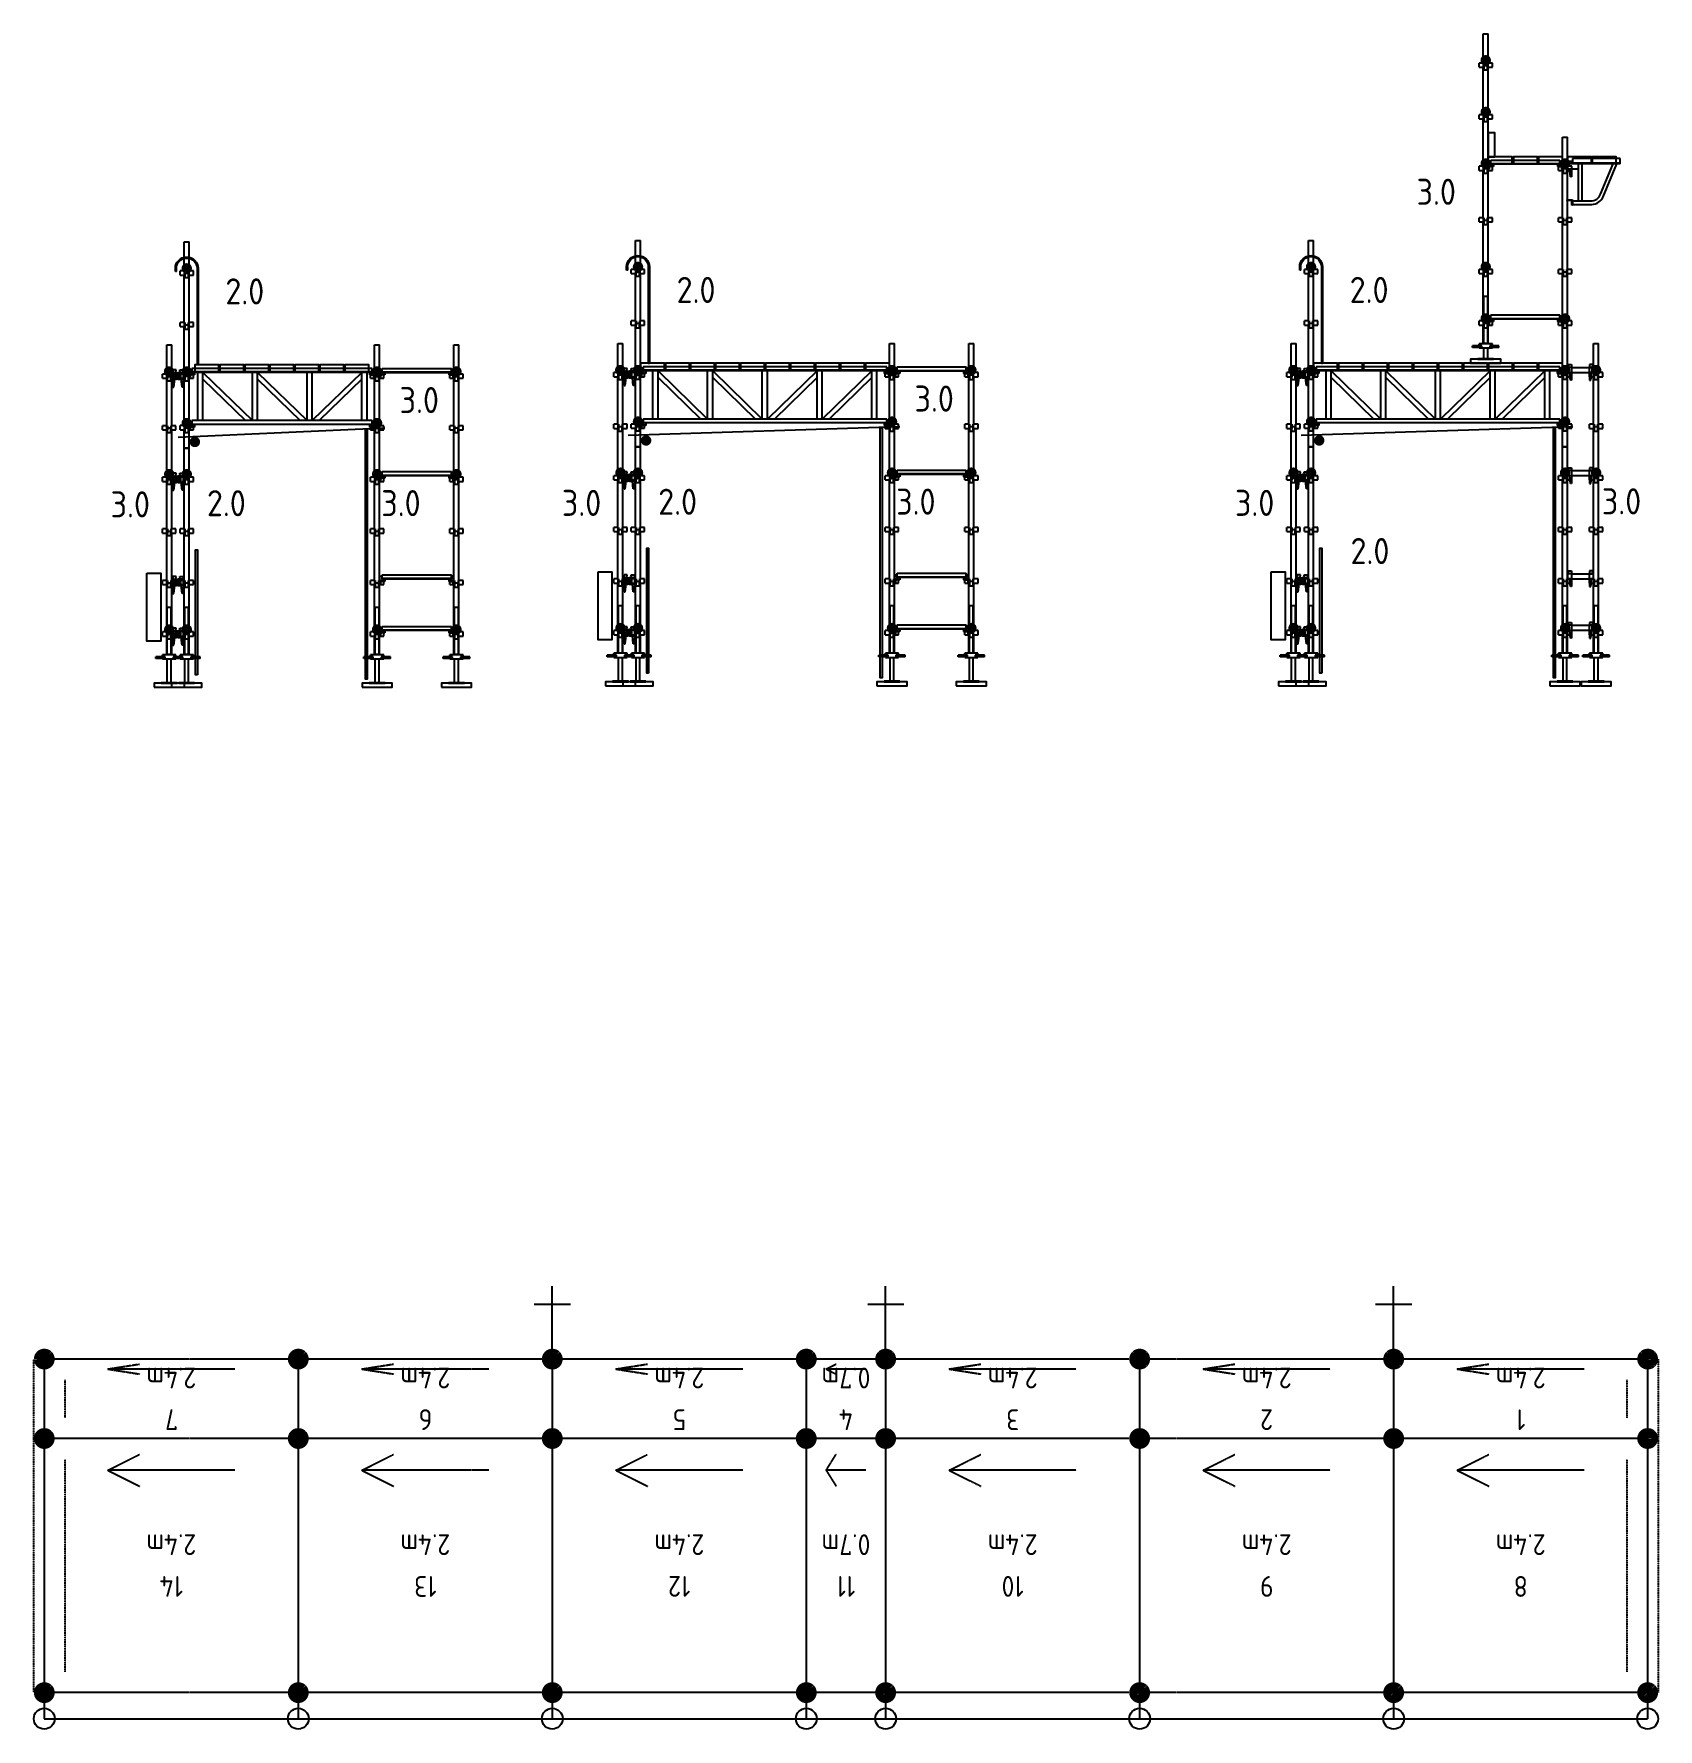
# Model space of a CAD drawing. Header units: millimetres. Extents: x 43414 to 59010, y -4243 to 12027.
import ezdxf
from ezdxf.enums import TextEntityAlignment as Align

# ---------------------------------------------------------------- set-up
doc = ezdxf.new("R2010")
doc.units = ezdxf.units.MM
doc.linetypes.add('KwikScaf_DASHED', pattern=[3.75, 2.5, -1.25])
doc.linetypes.add('KwikScaf_Line', pattern=[1, 1, 0])
doc.layers.get('0').update_dxf_attribs({"linetype": 'CONTINUOUS'})
for name, color, linetype in [('KwikScaf Matrix', 7, 'CONTINUOUS'), ('KwikScaf Schematic', 7, 'CONTINUOUS'), ('KwikScaf Sections', 7, 'CONTINUOUS')]:
    doc.layers.add(name, color=color, linetype=linetype)
doc.styles.add('KwikScaf ISO', font='isocp.shx')

msp = doc.modelspace()

# ---------------------------------------------------------------- texts
at = {"layer": 'KwikScaf Schematic', "style": 'KwikScaf ISO'}
for s, p in [('2.4m', (44734, -873)), ('2.4m', (47173, -873)), ('2.4m', (49612, -873)), ('0.7m', (51212, -873)), ('2.4m', (52813, -873)), ('2.4m', (55252, -873)), ('2.4m', (57691, -873)), ('7', (44734, -1273)), ('6', (47173, -1273)), ('5', (49612, -1273)), ('4', (51212, -1273)), ('3', (52813, -1273)), ('2', (55252, -1273)), ('1', (57691, -1273)), ('2.4m', (44734, -2473)), ('2.4m', (47173, -2473)), ('2.4m', (49612, -2473)), ('0.7m', (51212, -2473)), ('2.4m', (52813, -2473)), ('2.4m', (55252, -2473)), ('2.4m', (57691, -2473)), ('14', (44734, -2873)), ('13', (47173, -2873)), ('12', (49612, -2873)), ('11', (51212, -2873)), ('10', (52813, -2873)), ('9', (55252, -2873)), ('8', (57691, -2873))]:
    msp.add_text(s, height=200, rotation=180, dxfattribs=at).set_placement(p, align=Align.MIDDLE_CENTER)

# ---------------------------------------------------------------- blocks, each defined once
blk = doc.blocks.new('2D Jack Adjustable Screw')
at = {"color": 0, "extrusion": (1, -1.83691e-16, 2.30446e-16)}
for p, q in [((-265.5, 100), (-273.5, 100)), ((-273.5, 100), (-273.5, -52)), ((-265.5, 100), (-265.5, -52)), ((-265.5, 42.5), (-40, 42.5)), ((-265.5, 5.5), (-40, 5.5)), ((-40, 87.75), (-35, 87.75)), ((-40, 87.75), (-40, 24)), ((-40, 24), (-40, -39.75)), ((-35, 151.5), (-20, 151.5)), ((-35, 62.25), (-35, 151.5)), ((-35, 62.25), (-20, 62.25)), ((-20, 62.25), (-20, 151.5)), ((-20, 87.75), (0, 87.75)), ((0, 24), (0, 87.75)), ((0, 42.5), (454.5, 42.5)), ((0, -39.75), (0, 24)), ((0, 5.5), (454.5, 5.5)), ((454.5, 24), (454.5, 42.5)), ((454.5, 5.5), (454.5, 24)), ((-265.5, -52), (-273.5, -52)), ((-40, -39.75), (-35, -39.75)), ((-20, -14.25), (-35, -14.25)), ((-35, -103.5), (-35, -14.25)), ((-35, -103.5), (-20, -103.5)), ((-20, -103.5), (-20, -14.25)), ((-20, -39.75), (0, -39.75))]:
    blk.add_line(p, q, dxfattribs=at)
blk = doc.blocks.new('2D Standard 3 Metre')
at = {"layer": 'KwikScaf Matrix', "color": 0, "extrusion": (0, 1, 0)}
for p, q in [((-185, -24), (-185, 24)), ((-185, 24), (-8, 24)), ((-33, 16), (7, 16)), ((-33, 16), (-33, 6)), ((-33, 6), (-33, -6)), ((-8, 64), (-8, 60)), ((-8, 64), (32, 64)), ((-8, 60), (-8, 22)), ((-8, 22), (32, 22)), ((-8, 22), (-8, 18)), ((32, 18), (-8, 18)), ((7, 6), (7, 16)), ((7, -6), (7, 6)), ((32, 60), (32, 64)), ((32, 22), (32, 60)), ((32, 24), (487, 24)), ((32, 18), (32, 22)), ((462, 16), (462, 6)), ((462, 16), (502, 16)), ((462, 6), (462, -6)), ((487, 64), (487, 60)), ((487, 64), (527, 64)), ((487, 60), (487, 22)), ((487, 22), (527, 22)), ((487, 22), (487, 18)), ((527, 18), (487, 18)), ((502, 6), (502, 16)), ((502, -6), (502, 6)), ((527, 60), (527, 64)), ((527, 22), (527, 60)), ((527, 24), (982, 24)), ((527, 18), (527, 22)), ((957, 16), (997, 16)), ((957, 16), (957, 6)), ((957, 6), (957, -6)), ((982, 64), (982, 60)), ((982, 64), (1022, 64)), ((982, 60), (982, 22)), ((982, 22), (1022, 22)), ((982, 22), (982, 18)), ((1022, 18), (982, 18)), ((997, 6), (997, 16)), ((997, -6), (997, 6)), ((1022, 60), (1022, 64)), ((1022, 22), (1022, 60)), ((1022, 24), (1477, 24)), ((1022, 18), (1022, 22)), ((1452, 16), (1492, 16)), ((1452, 16), (1452, 6)), ((1452, 6), (1452, -6)), ((1477, 64), (1477, 60)), ((1477, 64), (1517, 64)), ((1477, 60), (1477, 22)), ((1477, 22), (1517, 22)), ((1477, 22), (1477, 18)), ((1517, 18), (1477, 18)), ((1492, 6), (1492, 16)), ((1492, -6), (1492, 6)), ((1517, 60), (1517, 64)), ((1517, 22), (1517, 60)), ((1517, 24), (1972, 24)), ((1517, 18), (1517, 22)), ((1947, 16), (1987, 16)), ((1947, 16), (1947, 6)), ((1947, 6), (1947, -6)), ((1972, 64), (1972, 60)), ((1972, 64), (2012, 64)), ((1972, 60), (1972, 22)), ((1972, 22), (2012, 22)), ((1972, 22), (1972, 18)), ((2012, 18), (1972, 18)), ((1987, 6), (1987, 16)), ((1987, -6), (1987, 6)), ((2012, 60), (2012, 64)), ((2012, 22), (2012, 60)), ((2012, 24), (2467, 24)), ((2012, 18), (2012, 22)), ((2442, 16), (2442, 6)), ((2442, 16), (2482, 16)), ((2442, 6), (2442, -6)), ((2467, 64), (2467, 60)), ((2467, 64), (2507, 64)), ((2467, 60), (2467, 22)), ((2467, 22), (2507, 22)), ((2467, 22), (2467, 18)), ((2507, 18), (2467, 18)), ((2482, 6), (2482, 16)), ((2482, -6), (2482, 6)), ((2507, 60), (2507, 64)), ((2507, 22), (2507, 60)), ((2507, 24), (2787, 24)), ((2507, 18), (2507, 22)), ((2787, 24), (2787, -24)), ((-185, -24), (-8, -24)), ((-33, -6), (-33, -16)), ((-33, -16), (7, -16)), ((-8, -18), (32, -18)), ((-8, -18), (-8, -22)), ((-8, -22), (-8, -60)), ((-8, -22), (32, -22)), ((-8, -60), (-8, -64)), ((-8, -64), (32, -64)), ((7, -16), (7, -6)), ((32, -22), (32, -18)), ((32, -60), (32, -22)), ((32, -24), (487, -24)), ((32, -64), (32, -60)), ((462, -6), (462, -16)), ((462, -16), (502, -16)), ((487, -18), (527, -18)), ((487, -18), (487, -22)), ((487, -22), (487, -60)), ((487, -22), (527, -22)), ((487, -60), (487, -64)), ((487, -64), (527, -64)), ((502, -16), (502, -6)), ((527, -22), (527, -18)), ((527, -60), (527, -22)), ((527, -24), (982, -24)), ((527, -64), (527, -60)), ((957, -6), (957, -16)), ((957, -16), (997, -16)), ((982, -18), (1022, -18)), ((982, -18), (982, -22)), ((982, -22), (982, -60)), ((982, -22), (1022, -22)), ((982, -60), (982, -64)), ((982, -64), (1022, -64)), ((997, -16), (997, -6)), ((1022, -22), (1022, -18)), ((1022, -60), (1022, -22)), ((1022, -24), (1477, -24)), ((1022, -64), (1022, -60)), ((1452, -6), (1452, -16)), ((1452, -16), (1492, -16)), ((1477, -18), (1517, -18)), ((1477, -18), (1477, -22)), ((1477, -22), (1477, -60)), ((1477, -22), (1517, -22)), ((1477, -60), (1477, -64)), ((1477, -64), (1517, -64)), ((1492, -16), (1492, -6)), ((1517, -22), (1517, -18)), ((1517, -60), (1517, -22)), ((1517, -24), (1972, -24)), ((1517, -64), (1517, -60)), ((1947, -6), (1947, -16)), ((1947, -16), (1987, -16)), ((1972, -18), (2012, -18)), ((1972, -18), (1972, -22)), ((1972, -22), (1972, -60)), ((1972, -22), (2012, -22)), ((1972, -60), (1972, -64)), ((1972, -64), (2012, -64)), ((1987, -16), (1987, -6)), ((2012, -22), (2012, -18)), ((2012, -60), (2012, -22)), ((2012, -24), (2467, -24)), ((2012, -64), (2012, -60)), ((2442, -6), (2442, -16)), ((2442, -16), (2482, -16)), ((2467, -18), (2507, -18)), ((2467, -18), (2467, -22)), ((2467, -22), (2467, -60)), ((2467, -22), (2507, -22)), ((2467, -60), (2467, -64)), ((2467, -64), (2507, -64)), ((2482, -16), (2482, -6)), ((2507, -22), (2507, -18)), ((2507, -60), (2507, -22)), ((2507, -24), (2787, -24)), ((2507, -64), (2507, -60))]:
    blk.add_line(p, q, dxfattribs=at)
blk = doc.blocks.new('2D Standard 2 Metre')
at = {"layer": 'KwikScaf Matrix', "color": 0, "extrusion": (0, 1, 0)}
for p, q in [((-185, -24), (-185, 24)), ((-185, 24), (-8, 24)), ((-33, 16), (7, 16)), ((-33, 16), (-33, 6)), ((-33, 6), (-33, -6)), ((-8, 64), (-8, 60)), ((-8, 64), (32, 64)), ((-8, 60), (-8, 22)), ((-8, 22), (32, 22)), ((-8, 22), (-8, 18)), ((32, 18), (-8, 18)), ((7, 6), (7, 16)), ((7, -6), (7, 6)), ((32, 60), (32, 64)), ((32, 22), (32, 60)), ((32, 24), (487, 24)), ((32, 18), (32, 22)), ((462, 16), (502, 16)), ((462, 16), (462, 6)), ((462, 6), (462, -6)), ((487, 64), (487, 60)), ((487, 64), (527, 64)), ((487, 60), (487, 22)), ((487, 22), (527, 22)), ((487, 22), (487, 18)), ((527, 18), (487, 18)), ((502, 6), (502, 16)), ((502, -6), (502, 6)), ((527, 60), (527, 64)), ((527, 22), (527, 60)), ((527, 24), (982, 24)), ((527, 18), (527, 22)), ((957, 16), (997, 16)), ((957, 16), (957, 6)), ((957, 6), (957, -6)), ((982, 64), (982, 60)), ((982, 64), (1022, 64)), ((982, 60), (982, 22)), ((982, 22), (1022, 22)), ((982, 22), (982, 18)), ((1022, 18), (982, 18)), ((997, 6), (997, 16)), ((997, -6), (997, 6)), ((1022, 60), (1022, 64)), ((1022, 22), (1022, 60)), ((1022, 24), (1477, 24)), ((1022, 18), (1022, 22)), ((1452, 16), (1492, 16)), ((1452, 16), (1452, 6)), ((1452, 6), (1452, -6)), ((1477, 64), (1517, 64)), ((1477, 64), (1477, 60)), ((1477, 60), (1477, 22)), ((1477, 22), (1517, 22)), ((1477, 22), (1477, 18)), ((1517, 18), (1477, 18)), ((1492, 6), (1492, 16)), ((1492, -6), (1492, 6)), ((1517, 60), (1517, 64)), ((1517, 22), (1517, 60)), ((1517, 24), (1796, 24)), ((1517, 18), (1517, 22)), ((1796, 24), (1796, -24)), ((-185, -24), (-8, -24)), ((-33, -6), (-33, -16)), ((-33, -16), (7, -16)), ((-8, -18), (32, -18)), ((-8, -18), (-8, -22)), ((-8, -22), (-8, -60)), ((-8, -22), (32, -22)), ((-8, -60), (-8, -64)), ((-8, -64), (32, -64)), ((7, -16), (7, -6)), ((32, -22), (32, -18)), ((32, -60), (32, -22)), ((32, -24), (487, -24)), ((32, -64), (32, -60)), ((462, -6), (462, -16)), ((462, -16), (502, -16)), ((487, -18), (527, -18)), ((487, -18), (487, -22)), ((487, -22), (487, -60)), ((487, -22), (527, -22)), ((487, -60), (487, -64)), ((487, -64), (527, -64)), ((502, -16), (502, -6)), ((527, -22), (527, -18)), ((527, -60), (527, -22)), ((527, -24), (982, -24)), ((527, -64), (527, -60)), ((957, -6), (957, -16)), ((957, -16), (997, -16)), ((982, -18), (1022, -18)), ((982, -18), (982, -22)), ((982, -22), (982, -60)), ((982, -22), (1022, -22)), ((982, -60), (982, -64)), ((982, -64), (1022, -64)), ((997, -16), (997, -6)), ((1022, -22), (1022, -18)), ((1022, -60), (1022, -22)), ((1022, -24), (1477, -24)), ((1022, -64), (1022, -60)), ((1452, -6), (1452, -16)), ((1452, -16), (1492, -16)), ((1477, -18), (1517, -18)), ((1477, -18), (1477, -22)), ((1477, -22), (1517, -22)), ((1477, -22), (1477, -60)), ((1477, -60), (1477, -64)), ((1477, -64), (1517, -64)), ((1492, -16), (1492, -6)), ((1517, -22), (1517, -18)), ((1517, -60), (1517, -22)), ((1517, -24), (1796, -24)), ((1517, -64), (1517, -60))]:
    blk.add_line(p, q, dxfattribs=at)
blk = doc.blocks.new('2.4m Ledger Transom')
at = {"color": 3, "extrusion": (0, 1, -1.83691e-16)}
for p, q in [((0, -75), (0, 0)), ((0, 0), (20, 0)), ((20, 0), (17, -25)), ((2365, 13), (25, 13)), ((25, 13), (25, -20)), ((2365, -20), (2365, 13)), ((2370, 0), (2373, -25)), ((2390, 0), (2370, 0)), ((2390, -75), (2390, 0)), ((10, -75), (0, -75)), ((13, -50), (10, -75)), ((50, -50), (13, -50)), ((17, -25), (25, -25)), ((2365, -20), (25, -20)), ((25, -20), (25, -25)), ((2365, -25), (25, -25)), ((50, -25), (50, -50)), ((2340, -25), (2340, -50)), ((2340, -50), (2377, -50)), ((2365, -25), (2365, -20)), ((2373, -25), (2365, -25)), ((2377, -50), (2380, -75)), ((2380, -75), (2390, -75)), ((2365, -487), (25, -487)), ((25, -487), (25, -520)), ((2365, -520), (2365, -487)), ((0, -575), (0, -500)), ((0, -500), (20, -500)), ((10, -575), (0, -575)), ((13, -550), (10, -575)), ((50, -550), (13, -550)), ((20, -500), (17, -525)), ((17, -525), (25, -525)), ((25, -520), (25, -525)), ((2365, -525), (25, -525)), ((50, -525), (50, -550)), ((2340, -525), (2340, -550)), ((2340, -550), (2377, -550)), ((2365, -525), (2365, -520)), ((2373, -525), (2365, -525)), ((2370, -500), (2373, -525)), ((2390, -500), (2370, -500)), ((2377, -550), (2380, -575)), ((2380, -575), (2390, -575)), ((2390, -575), (2390, -500))]:
    blk.add_line(p, q, dxfattribs=at)
at = {"color": 3}
for p, q in [((120, -487), (120, -25)), ((170, -487), (170, -25)), ((170, -25), (645, -487)), ((170, -90), (578, -487)), ((645, -487), (645, -25)), ((695, -487), (695, -25)), ((695, -25), (1170, -487)), ((695, -90), (1103, -487)), ((1170, -487), (1170, -25)), ((1220, -487), (1220, -25)), ((1695, -25), (1220, -487)), ((1695, -90), (1287, -487)), ((1695, -487), (1695, -25)), ((1745, -487), (1745, -25)), ((2220, -25), (1745, -487)), ((2220, -90), (1812, -487)), ((2220, -487), (2220, -25)), ((2270, -487), (2270, -25))]:
    blk.add_line(p, q, dxfattribs=at)
blk = doc.blocks.new('Meshguard')
for p, q in [((-109, 0), (-109, -926)), ((-99, 0), (-99, -926)), ((99, -30), (99, 0)), ((109, -30), (109, 0)), ((99, -30), (109, -30)), ((-109, -926), (-99, -926))]:
    blk.add_line(p, q)
for radius in [109, 99.3]:
    blk.add_arc((0, 0), radius, 0, 180)
blk = doc.blocks.new('Double C Coupler')
at = {"color": 3}
for p, q in [((-120, 0), (-62, 0)), ((-120, -5), (-120, 0)), ((0, 0), (-58, 0)), ((0, -5), (0, 0)), ((-67, -5), (-120, -5)), ((-120, -62), (-120, -57)), ((-120, -57), (-67, -57)), ((-62, -62), (-120, -62)), ((-109, -5), (-109, -57)), ((-105, -62), (-75, -62)), ((-65, -55), (-65, -7)), ((-60, -2), (-60, -60)), ((-60, -2), (-60, -60)), ((-58, -62), (0, -62)), ((-55, -55), (-55, -7)), ((-53, -5), (0, -5)), ((0, -57), (-53, -57)), ((-15, -62), (-45, -62)), ((-11, -5), (-11, -57)), ((0, -62), (0, -57))]:
    blk.add_line(p, q, dxfattribs=at)
at = {"color": 3, "extrusion": (0, -1, 6.12303e-17)}
for p, q in [((-109, 27), (-109, 0)), ((-79, 27), (-109, 27)), ((-82, 0), (-79, 27)), ((-38, 0), (-41, 27)), ((-41, 27), (-11, 27)), ((-11, 27), (-11, 0)), ((-109, -62), (-109, -137)), ((-109, -137), (-99, -137)), ((-99, -137), (-90, -62)), ((-89, -57), (-83, -5)), ((-31, -57), (-37, -5)), ((-21, -137), (-30, -62)), ((-11, -137), (-21, -137)), ((-11, -62), (-11, -137))]:
    blk.add_line(p, q, dxfattribs=at)
at = {"color": 3}
for centre, start, end in [((-62, -2), 0, 90), ((-58, -2), 90, 180), ((-67, -7), 0, 90), ((-67, -55), 270, 0), ((-62, -60), 270, 0), ((-58, -60), 180, 270), ((-53, -7), 90, 180), ((-53, -55), 180, 270)]:
    blk.add_arc(centre, 2, start, end, dxfattribs=at)
blk = doc.blocks.new('0.8m Transom')
at = {"color": 2, "extrusion": (0, 1, -1.83691e-16)}
for p, q in [((63360, 14584), (63360, 14659)), ((63360, 14659), (63380, 14659)), ((63380, 14659), (63377, 14634)), ((63385, 14672), (64049, 14672)), ((63385, 14639), (63385, 14672)), ((64049, 14639), (64049, 14672)), ((64054, 14659), (64057, 14634)), ((64074, 14659), (64054, 14659)), ((64074, 14584), (64074, 14659)), ((63370, 14584), (63360, 14584)), ((63373, 14609), (63370, 14584)), ((63410, 14609), (63373, 14609)), ((63377, 14634), (63385, 14634)), ((63385, 14639), (64049, 14639)), ((63385, 14634), (63385, 14639)), ((63385, 14634), (64049, 14634)), ((63410, 14634), (63410, 14609)), ((64024, 14634), (64024, 14609)), ((64024, 14609), (64061, 14609)), ((64049, 14634), (64049, 14639)), ((64057, 14634), (64049, 14634)), ((64061, 14609), (64064, 14584)), ((64064, 14584), (64074, 14584))]:
    blk.add_line(p, q, dxfattribs=at)
blk = doc.blocks.new('2.4m Wide No 1')
at = {"color": 4}
blk.add_line((-832, 2485), (-3440, 2401), dxfattribs=at)
at = {"color": 1}
for points in [[(-1019, 2477), (-1002, 2477), (-1002, 77), (-1019, 77)], [(-3244, 120), (-3261, 120), (-3261, 1320), (-3244, 1320)]]:
    blk.add_lwpolyline(points, close=True, dxfattribs=at)
blk.add_lwpolyline([(-3728, 1094), (-3596, 1094), (-3596, 442), (-3728, 442)], close=True)
at = {"layer": 'KwikScaf Sections', "color": 40, "const_width": 50}
for points in [[(-3371, 4020, 1), (-3321, 4020, 1)], [(-3541, 3030, 1), (-3491, 3030, 1)], [(-3371, 3030, 1), (-3321, 3030, 1)], [(-932, 3030, 1), (-882, 3030, 1)], [(-170, 3030, 1), (-120, 3030, 1)], [(-3371, 2535, 1), (-3321, 2535, 1)], [(-932, 2535, 1), (-882, 2535, 1)], [(-3293, 2354, 1), (-3243, 2354, 1)], [(-3539, 2045, 1), (-3489, 2045, 1)], [(-3371, 2045, 1), (-3321, 2045, 1)], [(-932, 2045, 1), (-882, 2045, 1)], [(-170, 2045, 1), (-120, 2045, 1)], [(-3539, 554, 1), (-3489, 554, 1)], [(-3371, 554, 1), (-3321, 554, 1)], [(-932, 554, 1), (-882, 554, 1)], [(-170, 554, 1), (-120, 554, 1)]]:
    blk.add_lwpolyline(points, format="xyb", close=True, dxfattribs=at)
at = {"layer": 'KwikScaf Sections', "color": 20}
for points in [[(-3322, 3031), (-3092, 3031), (-3092, 3095), (-3322, 3095)], [(-3082, 3031), (-2852, 3031), (-2852, 3095), (-3082, 3095)], [(-2842, 3031), (-2612, 3031), (-2612, 3095), (-2842, 3095)], [(-2602, 3031), (-2372, 3031), (-2372, 3095), (-2602, 3095)], [(-2362, 3031), (-2132, 3031), (-2132, 3095), (-2362, 3095)], [(-2121, 3031), (-1891, 3031), (-1891, 3095), (-2121, 3095)], [(-1881, 3031), (-1651, 3031), (-1651, 3095), (-1881, 3095)], [(-1641, 3031), (-1411, 3031), (-1411, 3095), (-1641, 3095)], [(-1401, 3031), (-1171, 3031), (-1171, 3095), (-1401, 3095)], [(-1161, 3031), (-931, 3031), (-931, 3095), (-1161, 3095)]]:
    blk.add_lwpolyline(points, close=True, dxfattribs=at)
at = {"layer": 'KwikScaf Sections', "color": 200}
for points in [[(-3659, 0), (-3369, 0), (-3369, 38), (-3659, 38)], [(-3491, 0), (-3201, 0), (-3201, 38), (-3491, 38)], [(-1052, 0), (-762, 0), (-762, 38), (-1052, 38)], [(-290, 0), (0, 0), (0, 38), (-290, 38)]]:
    blk.add_lwpolyline(points, close=True, dxfattribs=at)
at = {"xscale": -1}
blk.add_blockref('Meshguard', (-3346, 4020), dxfattribs=at)
for name, p in [('Double C Coupler', (-3370, 3018)), ('2.4m Ledger Transom', (-3322, 3047)), ('0.8m Transom', (-64243, -11612)), ('Double C Coupler', (-3370, 2027)), ('0.8m Transom', (-64243, -12603)), ('Double C Coupler', (-3370, 1037)), ('0.8m Transom', (-64243, -13593)), ('Double C Coupler', (-3370, 540)), ('0.8m Transom', (-64243, -14088))]:
    blk.add_blockref(name, p)
at = {"layer": 'KwikScaf Sections', "color": 180, "rotation": 90}
for name, p in [('2D Standard 2 Metre', (-3346, 2479)), ('2D Standard 3 Metre', (-3514, 498)), ('2D Standard 3 Metre', (-907, 498)), ('2D Standard 3 Metre', (-145, 498)), ('2D Standard 2 Metre', (-3346, 498))]:
    blk.add_blockref(name, p, dxfattribs=at)
at = {"layer": 'KwikScaf Sections', "color": 190, "rotation": 90}
for p in [(-3490, 312), (-3322, 312), (-883, 312), (-121, 312)]:
    blk.add_blockref('2D Jack Adjustable Screw', p, dxfattribs=at)
at = {"layer": 'KwikScaf Sections', "color": 7, "style": 'KwikScaf ISO'}
for p in [(-3261, 3799), (-3438, 1766)]:
    blk.add_text('  2.0  ', height=250, dxfattribs=at).set_placement(p, align=Align.MIDDLE_LEFT)
for p in [(-27, 2756), (-3413, 1755), (-203, 1767)]:
    blk.add_text('  3.0  ', height=250, dxfattribs=at).set_placement(p, align=Align.MIDDLE_RIGHT)
blk = doc.blocks.new('1.8m Ledger Transom')
at = {"color": 3, "extrusion": (0, 1, -1.83691e-16)}
for p, q in [((0, -75), (0, 0)), ((0, 0), (20, 0)), ((20, 0), (17, -25)), ((1755, 13), (25, 13)), ((25, 13), (25, -20)), ((1755, -20), (1755, 13)), ((1760, 0), (1763, -25)), ((1780, 0), (1760, 0)), ((1780, -75), (1780, 0)), ((10, -75), (0, -75)), ((13, -50), (10, -75)), ((50, -50), (13, -50)), ((17, -25), (25, -25)), ((1755, -20), (25, -20)), ((25, -20), (25, -25)), ((1763, -25), (25, -25)), ((50, -25), (50, -50)), ((1730, -25), (1730, -50)), ((1730, -50), (1767, -50)), ((1755, -25), (1755, -20)), ((1763, -25), (1755, -25)), ((1767, -50), (1770, -75)), ((1770, -75), (1780, -75)), ((1755, -487), (25, -487)), ((25, -487), (25, -520)), ((1755, -520), (1755, -487)), ((0, -575), (0, -500)), ((0, -500), (20, -500)), ((10, -575), (0, -575)), ((13, -550), (10, -575)), ((50, -550), (13, -550)), ((20, -500), (17, -525)), ((17, -525), (25, -525)), ((25, -520), (25, -525)), ((1763, -525), (25, -525)), ((50, -525), (50, -550)), ((1730, -525), (1730, -550)), ((1730, -550), (1767, -550)), ((1755, -525), (1755, -520)), ((1763, -525), (1755, -525)), ((1760, -500), (1763, -525)), ((1780, -500), (1760, -500)), ((1767, -550), (1770, -575)), ((1770, -575), (1780, -575)), ((1780, -575), (1780, -500))]:
    blk.add_line(p, q, dxfattribs=at)
at = {"color": 3}
for p, q in [((82, -487), (82, -25)), ((132, -487), (132, -25)), ((132, -25), (607, -487)), ((132, -90), (540, -487)), ((607, -487), (607, -25)), ((657, -487), (657, -25)), ((657, -25), (1132, -487)), ((657, -90), (1065, -487)), ((1132, -487), (1132, -25)), ((1182, -487), (1182, -25)), ((1657, -25), (1182, -487)), ((1657, -90), (1248, -487)), ((1657, -487), (1657, -25)), ((1707, -487), (1707, -25))]:
    blk.add_line(p, q, dxfattribs=at)
blk = doc.blocks.new('1.8m Wide No 1')
at = {"color": 4}
blk.add_line((-832, 2485), (-2818, 2398), dxfattribs=at)
at = {"color": 1}
for points in [[(-1019, 2477), (-1002, 2477), (-1002, 77), (-1019, 77)], [(-2633, 120), (-2650, 120), (-2650, 1320), (-2633, 1320)]]:
    blk.add_lwpolyline(points, close=True, dxfattribs=at)
blk.add_lwpolyline([(-3117, 1094), (-2985, 1094), (-2985, 442), (-3117, 442)], close=True)
at = {"layer": 'KwikScaf Sections', "color": 40, "const_width": 50}
for points in [[(-2760, 4020, 1), (-2710, 4020, 1)], [(-2930, 3030, 1), (-2880, 3030, 1)], [(-2760, 3030, 1), (-2710, 3030, 1)], [(-932, 3030, 1), (-882, 3030, 1)], [(-170, 3030, 1), (-120, 3030, 1)], [(-2760, 2535, 1), (-2710, 2535, 1)], [(-932, 2535, 1), (-882, 2535, 1)], [(-2682, 2354, 1), (-2632, 2354, 1)], [(-2928, 2045, 1), (-2878, 2045, 1)], [(-2760, 2045, 1), (-2710, 2045, 1)], [(-932, 2045, 1), (-882, 2045, 1)], [(-170, 2045, 1), (-120, 2045, 1)], [(-2928, 554, 1), (-2878, 554, 1)], [(-2760, 554, 1), (-2710, 554, 1)], [(-932, 554, 1), (-882, 554, 1)], [(-170, 554, 1), (-120, 554, 1)]]:
    blk.add_lwpolyline(points, format="xyb", close=True, dxfattribs=at)
at = {"layer": 'KwikScaf Sections', "color": 20}
for points in [[(-2658, 3031), (-2428, 3031), (-2428, 3095), (-2658, 3095)], [(-2418, 3031), (-2188, 3031), (-2188, 3095), (-2418, 3095)], [(-2178, 3031), (-1948, 3031), (-1948, 3095), (-2178, 3095)], [(-1938, 3031), (-1708, 3031), (-1708, 3095), (-1938, 3095)], [(-1698, 3031), (-1468, 3031), (-1468, 3095), (-1698, 3095)], [(-1458, 3031), (-1228, 3031), (-1228, 3095), (-1458, 3095)], [(-1218, 3031), (-988, 3031), (-988, 3095), (-1218, 3095)]]:
    blk.add_lwpolyline(points, close=True, dxfattribs=at)
at = {"layer": 'KwikScaf Sections', "color": 200}
for points in [[(-3048, 0), (-2758, 0), (-2758, 38), (-3048, 38)], [(-2880, 0), (-2590, 0), (-2590, 38), (-2880, 38)], [(-1052, 0), (-762, 0), (-762, 38), (-1052, 38)], [(-290, 0), (0, 0), (0, 38), (-290, 38)]]:
    blk.add_lwpolyline(points, close=True, dxfattribs=at)
at = {"xscale": -1}
blk.add_blockref('Meshguard', (-2735, 4020), dxfattribs=at)
for name, p in [('Double C Coupler', (-2759, 3018)), ('1.8m Ledger Transom', (-2711, 3047)), ('0.8m Transom', (-64243, -11612)), ('Double C Coupler', (-2759, 2027)), ('0.8m Transom', (-64243, -12603)), ('Double C Coupler', (-2759, 1037)), ('0.8m Transom', (-64243, -13593)), ('Double C Coupler', (-2759, 540)), ('0.8m Transom', (-64243, -14088))]:
    blk.add_blockref(name, p)
at = {"layer": 'KwikScaf Sections', "color": 180, "rotation": 90}
for name, p in [('2D Standard 2 Metre', (-2735, 2479)), ('2D Standard 3 Metre', (-2903, 498)), ('2D Standard 3 Metre', (-907, 498)), ('2D Standard 3 Metre', (-145, 498)), ('2D Standard 2 Metre', (-2735, 498))]:
    blk.add_blockref(name, p, dxfattribs=at)
at = {"layer": 'KwikScaf Sections', "color": 190, "rotation": 90}
for p in [(-2879, 312), (-2711, 312), (-883, 312), (-121, 312)]:
    blk.add_blockref('2D Jack Adjustable Screw', p, dxfattribs=at)
at = {"layer": 'KwikScaf Sections', "color": 7, "style": 'KwikScaf ISO'}
for p in [(-2650, 3799), (-2827, 1766)]:
    blk.add_text('  2.0  ', height=250, dxfattribs=at).set_placement(p, align=Align.MIDDLE_LEFT)
for p in [(-27, 2756), (-2802, 1755), (-203, 1767)]:
    blk.add_text('  3.0  ', height=250, dxfattribs=at).set_placement(p, align=Align.MIDDLE_RIGHT)
blk = doc.blocks.new('2D Transom 0.7 Metre')
at = {"color": 0, "extrusion": (0, 1, -1.83691e-16)}
for p, q in [((0, -25), (0, 50)), ((0, 50), (20, 50)), ((50, 0), (13, 0)), ((20, 50), (17, 25)), ((17, 25), (25, 25)), ((25, 63), (689, 63)), ((25, 30), (25, 63)), ((25, 30), (689, 30)), ((25, 25), (25, 30)), ((25, 25), (689, 25)), ((50, 25), (50, 0)), ((664, 25), (664, 0)), ((664, 0), (701, 0)), ((689, 30), (689, 63)), ((689, 25), (689, 30)), ((697, 25), (689, 25)), ((694, 50), (697, 25)), ((714, 50), (694, 50)), ((701, 0), (704, -25)), ((714, -25), (714, 50)), ((10, -25), (0, -25)), ((13, 0), (10, -25)), ((704, -25), (714, -25))]:
    blk.add_line(p, q, dxfattribs=at)
blk = doc.blocks.new('250 Link Ledger')
at = {"color": 3, "extrusion": (0, -1, 6.12303e-17)}
for p, q in [((0, 48), (0, 0)), ((38, 48), (0, 48)), ((0, 0), (38, 0)), ((11, 48), (8, 75)), ((8, 75), (38, 75)), ((28, -75), (18, 0)), ((38, 75), (38, 48)), ((38, 48), (250, 48)), ((38, 45), (38, 48)), ((38, 45), (38, 24)), ((38, 24), (38, 4)), ((38, 0), (38, 4)), ((38, 0), (250, 0)), ((38, 0), (38, -75)), ((212, 75), (212, 48)), ((242, 75), (212, 75)), ((250, 48), (212, 48)), ((212, 48), (212, 45)), ((212, 24), (212, 45)), ((212, 4), (212, 24)), ((212, 4), (212, 0)), ((212, 0), (212, -75)), ((212, 0), (250, 0)), ((222, -75), (232, 0)), ((239, 48), (242, 75)), ((250, 0), (250, 48)), ((38, -75), (28, -75)), ((212, -75), (222, -75))]:
    blk.add_line(p, q, dxfattribs=at)
blk = doc.blocks.new('2D SBB 2 Board')
at = {"color": 0}
for p, q in [((504, 491), (47, 491)), ((47, 491), (47, 445)), ((504, 445), (504, 491)), ((47, 440), (0, 440)), ((0, 440), (0, 392)), ((0, 392), (106, 392)), ((8, 466), (38, 466)), ((11, 440), (8, 466)), ((28, 316), (18, 392)), ((38, 466), (38, 440)), ((38, 392), (38, 316)), ((504, 445), (47, 445)), ((47, 445), (47, 440)), ((504, 440), (47, 440)), ((106, 392), (106, 440)), ((106, 84), (106, 392)), ((140, 84), (140, 440)), ((315, 147), (437, 440)), ((343, 124), (473, 440)), ((504, 440), (504, 445)), ((38, 316), (28, 316)), ((-4, 93), (47, 93)), ((-4, 88), (-4, 93)), ((42, 88), (-4, 88)), ((42, 42), (42, 88)), ((47, 42), (42, 42)), ((47, 93), (47, 42)), ((47, 84), (106, 84)), ((47, 50), (232, 50)), ((106, 84), (123, 84)), ((123, 84), (140, 84)), ((140, 84), (222, 84))]:
    blk.add_line(p, q, dxfattribs=at)
for radius, start, end in [(102, 270, 339.4078), (136, 274.3209, 333.1791)]:
    blk.add_arc((222, 185), radius, start, end, dxfattribs=at)
blk = doc.blocks.new('2 Board Hop Up')
at = {"color": 20}
for points in [[(63409, 11245), (63639, 11245), (63639, 11309), (63409, 11309)], [(63645, 11245), (63875, 11245), (63875, 11309), (63645, 11309)]]:
    blk.add_lwpolyline(points, close=True, dxfattribs=at)
at = {"color": 210}
blk.add_blockref('2D SBB 2 Board', (63409, 10802), dxfattribs=at)
blk = doc.blocks.new('2.4m Wide No 2')
at = {"color": 190, "extrusion": (2.44921e-16, 1, 2.30446e-16)}
for p, q in [((-1205, 3737), (-1224, 3737)), ((-1224, 3283), (-1224, 3737)), ((-1186, 3737), (-1205, 3737)), ((-1186, 3283), (-1186, 3737)), ((-1332, 3248), (-1332, 3263)), ((-1243, 3263), (-1332, 3263)), ((-1269, 3263), (-1269, 3283)), ((-1205, 3283), (-1269, 3283)), ((-1243, 3248), (-1243, 3263)), ((-1141, 3283), (-1205, 3283)), ((-1167, 3263), (-1167, 3248)), ((-1078, 3263), (-1167, 3263)), ((-1141, 3263), (-1141, 3283)), ((-1078, 3248), (-1078, 3263)), ((-1243, 3248), (-1332, 3248)), ((-1281, 3142), (-1281, 3134)), ((-1281, 3142), (-1129, 3142)), ((-1281, 3134), (-1129, 3134)), ((-1269, 3243), (-1269, 3248)), ((-1269, 3243), (-1205, 3243)), ((-1224, 3142), (-1224, 3243)), ((-1205, 3243), (-1141, 3243)), ((-1186, 3142), (-1186, 3243)), ((-1078, 3248), (-1167, 3248)), ((-1141, 3243), (-1141, 3248)), ((-1129, 3142), (-1129, 3134))]:
    blk.add_line(p, q, dxfattribs=at)
at = {"color": 4}
blk.add_line((-368, 2485), (-2976, 2401), dxfattribs=at)
at = {"color": 1}
for points in [[(-555, 2477), (-538, 2477), (-538, 77), (-555, 77)], [(-2780, 120), (-2797, 120), (-2797, 1320), (-2780, 1320)]]:
    blk.add_lwpolyline(points, close=True, dxfattribs=at)
blk.add_lwpolyline([(-3264, 1094), (-3132, 1094), (-3132, 442), (-3264, 442)], close=True)
at = {"layer": 'KwikScaf Sections', "color": 70, "const_width": 50}
blk.add_lwpolyline([(-1230, 6003, 1), (-1180, 6003, 1)], format="xyb", close=True, dxfattribs=at)
at = {"layer": 'KwikScaf Sections', "color": 80, "const_width": 50}
blk.add_lwpolyline([(-1230, 5507, 1), (-1180, 5507, 1)], format="xyb", close=True, dxfattribs=at)
at = {"layer": 'KwikScaf Sections', "color": 90}
blk.add_lwpolyline([(-1117, 5077), (-1117, 5307), (-1181, 5307), (-1181, 5077)], close=True, dxfattribs=at)
at = {"layer": 'KwikScaf Sections', "color": 40, "const_width": 50}
for points in [[(-1230, 5012, 1), (-1180, 5012, 1)], [(-468, 5012, 1), (-418, 5012, 1)], [(-2907, 4020, 1), (-2857, 4020, 1)], [(-1230, 4021, 1), (-1180, 4021, 1)], [(-1230, 3525, 1), (-1180, 3525, 1)], [(-468, 3525, 1), (-418, 3525, 1)], [(-3077, 3030, 1), (-3027, 3030, 1)], [(-2907, 3030, 1), (-2857, 3030, 1)], [(-468, 3030, 1), (-418, 3030, 1)], [(-170, 3030, 1), (-120, 3030, 1)], [(-2907, 2535, 1), (-2857, 2535, 1)], [(-468, 2535, 1), (-418, 2535, 1)], [(-2829, 2354, 1), (-2779, 2354, 1)], [(-3075, 2045, 1), (-3025, 2045, 1)], [(-2907, 2045, 1), (-2857, 2045, 1)], [(-468, 2045, 1), (-418, 2045, 1)], [(-170, 2045, 1), (-120, 2045, 1)], [(-3075, 554, 1), (-3025, 554, 1)], [(-2907, 554, 1), (-2857, 554, 1)], [(-468, 554, 1), (-418, 554, 1)], [(-170, 554, 1), (-120, 554, 1)]]:
    blk.add_lwpolyline(points, format="xyb", close=True, dxfattribs=at)
at = {"layer": 'KwikScaf Sections', "color": 20}
for points in [[(-1181, 5013), (-951, 5013), (-951, 5077), (-1181, 5077)], [(-939, 5013), (-709, 5013), (-709, 5077), (-939, 5077)], [(-697, 5013), (-467, 5013), (-467, 5077), (-697, 5077)], [(-2858, 3031), (-2628, 3031), (-2628, 3095), (-2858, 3095)], [(-2618, 3031), (-2388, 3031), (-2388, 3095), (-2618, 3095)], [(-2378, 3031), (-2148, 3031), (-2148, 3095), (-2378, 3095)], [(-2138, 3031), (-1908, 3031), (-1908, 3095), (-2138, 3095)], [(-1898, 3031), (-1668, 3031), (-1668, 3095), (-1898, 3095)], [(-1657, 3031), (-1427, 3031), (-1427, 3095), (-1657, 3095)], [(-1417, 3031), (-1187, 3031), (-1187, 3095), (-1417, 3095)], [(-1177, 3031), (-947, 3031), (-947, 3095), (-1177, 3095)], [(-937, 3031), (-707, 3031), (-707, 3095), (-937, 3095)], [(-697, 3031), (-467, 3031), (-467, 3095), (-697, 3095)]]:
    blk.add_lwpolyline(points, close=True, dxfattribs=at)
at = {"layer": 'KwikScaf Sections', "color": 200}
for points in [[(-1350, 3096), (-1060, 3096), (-1060, 3134), (-1350, 3134)], [(-3195, 0), (-2905, 0), (-2905, 38), (-3195, 38)], [(-3027, 0), (-2737, 0), (-2737, 38), (-3027, 38)], [(-588, 0), (-298, 0), (-298, 38), (-588, 38)], [(-290, 0), (0, 0), (0, 38), (-290, 38)]]:
    blk.add_lwpolyline(points, close=True, dxfattribs=at)
for name, p in [('2 Board Hop Up', (-63828, -6232)), ('Double C Coupler', (-2906, 3018)), ('2.4m Ledger Transom', (-2858, 3047)), ('250 Link Ledger', (-419, 3008)), ('Double C Coupler', (-2906, 2027)), ('250 Link Ledger', (-419, 2017)), ('Double C Coupler', (-2906, 1037)), ('250 Link Ledger', (-419, 1027)), ('Double C Coupler', (-2906, 540)), ('250 Link Ledger', (-419, 532))]:
    blk.add_blockref(name, p)
at = {"xscale": -1}
blk.add_blockref('Meshguard', (-2882, 4020), dxfattribs=at)
at = {"layer": 'KwikScaf Sections', "color": 180, "rotation": 90}
for name, p in [('2D Standard 3 Metre', (-1205, 3469)), ('2D Standard 3 Metre', (-443, 2479)), ('2D Standard 2 Metre', (-2882, 2479)), ('2D Standard 3 Metre', (-3050, 498)), ('2D Standard 3 Metre', (-145, 498)), ('2D Standard 2 Metre', (-2882, 498)), ('2D Standard 2 Metre', (-443, 498))]:
    blk.add_blockref(name, p, dxfattribs=at)
at = {"layer": 'KwikScaf Sections', "color": 50}
for p in [(-1181, 4983), (-1181, 3496)]:
    blk.add_blockref('2D Transom 0.7 Metre', p, dxfattribs=at)
at = {"layer": 'KwikScaf Sections', "color": 190, "rotation": 90}
for p in [(-3026, 312), (-2858, 312), (-419, 312), (-121, 312)]:
    blk.add_blockref('2D Jack Adjustable Screw', p, dxfattribs=at)
at = {"layer": 'KwikScaf Sections', "color": 7, "style": 'KwikScaf ISO'}
for p in [(-1205, 4741), (-2949, 1755), (574, 1770)]:
    blk.add_text('  3.0  ', height=250, dxfattribs=at).set_placement(p, align=Align.MIDDLE_RIGHT)
for p in [(-2797, 3799), (-2789, 1293)]:
    blk.add_text('  2.0  ', height=250, dxfattribs=at).set_placement(p, align=Align.MIDDLE_LEFT)

# ---------------------------------------------------------------- linework, layer by layer
at = {"color": 6}
for p, q in [((43514, -3893), (43514, -4143)), ((45953, -3893), (45953, -4143)), ((48392, -3893), (48392, -4143)), ((50831, -3893), (50831, -4143)), ((51593, -3893), (51593, -4143)), ((54032, -3893), (54032, -4143)), ((56471, -3893), (56471, -4143)), ((58910, -3893), (58910, -4143)), ((43514, -4143), (45953, -4143)), ((45953, -4143), (48392, -4143)), ((48392, -4143), (50831, -4143)), ((50831, -4143), (51593, -4143)), ((51593, -4143), (54032, -4143)), ((54032, -4143), (56471, -4143)), ((56471, -4143), (58910, -4143))]:
    msp.add_line(p, q, dxfattribs=at)
for centre in [(43514, -4143), (45953, -4143), (48392, -4143), (50831, -4143), (51593, -4143), (54032, -4143), (56471, -4143), (58910, -4143)]:
    msp.add_circle(centre, 100, dxfattribs=at)
at = {"layer": 'KwikScaf Schematic', "color": 3, "linetype": 'KwikScaf_Line'}
for p, q in [((48392, -692), (48392, 8)), ((51593, -692), (51593, 8)), ((56471, -692), (56471, 8)), ((48567, -167), (48217, -167)), ((51768, -167), (51418, -167)), ((56646, -167), (56296, -167)), ((43514, -692), (43514, -1454)), ((45953, -692), (43514, -692)), ((44124, -787), (44429, -739)), ((45344, -787), (44124, -787)), ((44124, -787), (44429, -835)), ((45953, -692), (45953, -1454)), ((48392, -692), (45953, -692)), ((46563, -787), (46868, -739)), ((47783, -787), (46563, -787)), ((46563, -787), (46868, -835)), ((48392, -692), (48392, -1454)), ((50831, -692), (48392, -692)), ((49002, -787), (49307, -739)), ((50222, -787), (49002, -787)), ((49002, -787), (49307, -835)), ((51593, -692), (51593, -1454)), ((54032, -692), (51593, -692)), ((52203, -787), (52508, -739)), ((53423, -787), (52203, -787)), ((52203, -787), (52508, -835)), ((54032, -692), (54032, -1454)), ((56471, -692), (54032, -692)), ((54642, -787), (54947, -739)), ((55862, -787), (54642, -787)), ((54642, -787), (54947, -835)), ((56471, -692), (56471, -1454)), ((58910, -692), (56471, -692)), ((57081, -787), (57386, -739)), ((58301, -787), (57081, -787)), ((57081, -787), (57386, -835)), ((58910, -692), (58910, -1454)), ((45953, -1454), (43514, -1454)), ((43514, -1454), (43514, -3893)), ((48392, -1454), (45953, -1454)), ((45953, -1454), (45953, -3893)), ((50831, -1454), (48392, -1454)), ((48392, -1454), (48392, -3893)), ((54032, -1454), (51593, -1454)), ((51593, -1454), (51593, -3893)), ((56471, -1454), (54032, -1454)), ((54032, -1454), (54032, -3893)), ((58910, -1454), (56471, -1454)), ((56471, -1454), (56471, -3893)), ((58910, -1454), (58910, -3893)), ((44124, -1759), (44429, -1606)), ((46563, -1759), (46868, -1606)), ((49002, -1759), (49307, -1606)), ((52203, -1759), (52508, -1606)), ((54642, -1759), (54947, -1606)), ((57081, -1759), (57386, -1606)), ((45344, -1759), (44124, -1759)), ((44124, -1759), (44429, -1911)), ((47783, -1759), (46563, -1759)), ((46563, -1759), (46868, -1911)), ((50222, -1759), (49002, -1759)), ((49002, -1759), (49307, -1911)), ((53423, -1759), (52203, -1759)), ((52203, -1759), (52508, -1911)), ((55862, -1759), (54642, -1759)), ((54642, -1759), (54947, -1911)), ((58301, -1759), (57081, -1759)), ((57081, -1759), (57386, -1911)), ((45953, -3893), (43514, -3893)), ((48392, -3893), (45953, -3893)), ((50831, -3893), (48392, -3893)), ((54032, -3893), (51593, -3893)), ((56471, -3893), (54032, -3893)), ((58910, -3893), (56471, -3893))]:
    msp.add_line(p, q, dxfattribs=at)
at = {"layer": 'KwikScaf Schematic', "color": 3, "linetype": 'KwikScaf_DASHED'}
for p, q in [((43414, -1454), (43414, -692)), ((59010, -692), (59010, -1454)), ((43714, -1254), (43714, -892)), ((58710, -892), (58710, -1254)), ((43414, -3893), (43414, -1454)), ((59010, -1454), (59010, -3893)), ((43714, -3693), (43714, -1654)), ((58710, -1654), (58710, -3693))]:
    msp.add_line(p, q, dxfattribs=at)
at = {"layer": 'KwikScaf Schematic', "color": 4, "linetype": 'KwikScaf_Line'}
for p, q in [((50831, -692), (50831, -1454)), ((51593, -692), (50831, -692)), ((51022, -787), (51117, -739)), ((51403, -787), (51022, -787)), ((51022, -787), (51117, -835)), ((51593, -1454), (50831, -1454)), ((50831, -1454), (50831, -3893)), ((51022, -1759), (51117, -1606)), ((51403, -1759), (51022, -1759)), ((51022, -1759), (51117, -1911)), ((51593, -3893), (50831, -3893))]:
    msp.add_line(p, q, dxfattribs=at)
at = {"layer": 'KwikScaf Schematic', "color": 3, "linetype": 'KwikScaf_Line'}
for points in [[(43514, -742, 100, 100, -0.198912), (43479, -727, 100, 100, -0.198912), (43464, -692, 100, 100, -0.198912), (43479, -656, 100, 100, -0.198912), (43514, -642, 100, 100, -0.198912), (43550, -656, 100, 100, -0.198912), (43564, -692, 100, 100, -0.198912), (43550, -727, 100, 100, -0.198912)], [(45953, -742, 100, 100, -0.198912), (45918, -727, 100, 100, -0.198912), (45903, -692, 100, 100, -0.198912), (45918, -656, 100, 100, -0.198912), (45953, -642, 100, 100, -0.198912), (45989, -656, 100, 100, -0.198912), (46003, -692, 100, 100, -0.198912), (45989, -727, 100, 100, -0.198912)], [(48392, -742, 100, 100, -0.198912), (48357, -727, 100, 100, -0.198912), (48342, -692, 100, 100, -0.198912), (48357, -656, 100, 100, -0.198912), (48392, -642, 100, 100, -0.198912), (48428, -656, 100, 100, -0.198912), (48442, -692, 100, 100, -0.198912), (48428, -727, 100, 100, -0.198912)], [(51593, -742, 100, 100, -0.198912), (51558, -727, 100, 100, -0.198912), (51543, -692, 100, 100, -0.198912), (51558, -656, 100, 100, -0.198912), (51593, -642, 100, 100, -0.198912), (51629, -656, 100, 100, -0.198912), (51643, -692, 100, 100, -0.198912), (51629, -727, 100, 100, -0.198912)], [(54032, -742, 100, 100, -0.198912), (53997, -727, 100, 100, -0.198912), (53982, -692, 100, 100, -0.198912), (53997, -656, 100, 100, -0.198912), (54032, -642, 100, 100, -0.198912), (54068, -656, 100, 100, -0.198912), (54082, -692, 100, 100, -0.198912), (54068, -727, 100, 100, -0.198912)], [(56471, -742, 100, 100, -0.198912), (56436, -727, 100, 100, -0.198912), (56421, -692, 100, 100, -0.198912), (56436, -656, 100, 100, -0.198912), (56471, -642, 100, 100, -0.198912), (56507, -656, 100, 100, -0.198912), (56521, -692, 100, 100, -0.198912), (56507, -727, 100, 100, -0.198912)], [(43514, -1504, 100, 100, -0.198912), (43479, -1489, 100, 100, -0.198912), (43464, -1454, 100, 100, -0.198912), (43479, -1418, 100, 100, -0.198912), (43514, -1404, 100, 100, -0.198912), (43550, -1418, 100, 100, -0.198912), (43564, -1454, 100, 100, -0.198912), (43550, -1489, 100, 100, -0.198912)], [(43514, -1504, 100, 100, -0.198912), (43479, -1489, 100, 100, -0.198912), (43464, -1454, 100, 100, -0.198912), (43479, -1418, 100, 100, -0.198912), (43514, -1404, 100, 100, -0.198912), (43550, -1418, 100, 100, -0.198912), (43564, -1454, 100, 100, -0.198912), (43550, -1489, 100, 100, -0.198912)], [(45953, -1504, 100, 100, -0.198912), (45918, -1489, 100, 100, -0.198912), (45903, -1454, 100, 100, -0.198912), (45918, -1418, 100, 100, -0.198912), (45953, -1404, 100, 100, -0.198912), (45989, -1418, 100, 100, -0.198912), (46003, -1454, 100, 100, -0.198912), (45989, -1489, 100, 100, -0.198912)], [(45953, -1504, 100, 100, -0.198912), (45918, -1489, 100, 100, -0.198912), (45903, -1454, 100, 100, -0.198912), (45918, -1418, 100, 100, -0.198912), (45953, -1404, 100, 100, -0.198912), (45989, -1418, 100, 100, -0.198912), (46003, -1454, 100, 100, -0.198912), (45989, -1489, 100, 100, -0.198912)], [(45953, -1504, 100, 100, -0.198912), (45918, -1489, 100, 100, -0.198912), (45903, -1454, 100, 100, -0.198912), (45918, -1418, 100, 100, -0.198912), (45953, -1404, 100, 100, -0.198912), (45989, -1418, 100, 100, -0.198912), (46003, -1454, 100, 100, -0.198912), (45989, -1489, 100, 100, -0.198912)], [(48392, -1504, 100, 100, -0.198912), (48357, -1489, 100, 100, -0.198912), (48342, -1454, 100, 100, -0.198912), (48357, -1418, 100, 100, -0.198912), (48392, -1404, 100, 100, -0.198912), (48428, -1418, 100, 100, -0.198912), (48442, -1454, 100, 100, -0.198912), (48428, -1489, 100, 100, -0.198912)], [(48392, -1504, 100, 100, -0.198912), (48357, -1489, 100, 100, -0.198912), (48342, -1454, 100, 100, -0.198912), (48357, -1418, 100, 100, -0.198912), (48392, -1404, 100, 100, -0.198912), (48428, -1418, 100, 100, -0.198912), (48442, -1454, 100, 100, -0.198912), (48428, -1489, 100, 100, -0.198912)], [(48392, -1504, 100, 100, -0.198912), (48357, -1489, 100, 100, -0.198912), (48342, -1454, 100, 100, -0.198912), (48357, -1418, 100, 100, -0.198912), (48392, -1404, 100, 100, -0.198912), (48428, -1418, 100, 100, -0.198912), (48442, -1454, 100, 100, -0.198912), (48428, -1489, 100, 100, -0.198912)], [(50831, -1504, 100, 100, -0.198912), (50796, -1489, 100, 100, -0.198912), (50781, -1454, 100, 100, -0.198912), (50796, -1418, 100, 100, -0.198912), (50831, -1404, 100, 100, -0.198912), (50867, -1418, 100, 100, -0.198912), (50881, -1454, 100, 100, -0.198912), (50867, -1489, 100, 100, -0.198912)], [(51593, -1504, 100, 100, -0.198912), (51558, -1489, 100, 100, -0.198912), (51543, -1454, 100, 100, -0.198912), (51558, -1418, 100, 100, -0.198912), (51593, -1404, 100, 100, -0.198912), (51629, -1418, 100, 100, -0.198912), (51643, -1454, 100, 100, -0.198912), (51629, -1489, 100, 100, -0.198912)], [(51593, -1504, 100, 100, -0.198912), (51558, -1489, 100, 100, -0.198912), (51543, -1454, 100, 100, -0.198912), (51558, -1418, 100, 100, -0.198912), (51593, -1404, 100, 100, -0.198912), (51629, -1418, 100, 100, -0.198912), (51643, -1454, 100, 100, -0.198912), (51629, -1489, 100, 100, -0.198912)], [(54032, -1504, 100, 100, -0.198912), (53997, -1489, 100, 100, -0.198912), (53982, -1454, 100, 100, -0.198912), (53997, -1418, 100, 100, -0.198912), (54032, -1404, 100, 100, -0.198912), (54068, -1418, 100, 100, -0.198912), (54082, -1454, 100, 100, -0.198912), (54068, -1489, 100, 100, -0.198912)], [(54032, -1504, 100, 100, -0.198912), (53997, -1489, 100, 100, -0.198912), (53982, -1454, 100, 100, -0.198912), (53997, -1418, 100, 100, -0.198912), (54032, -1404, 100, 100, -0.198912), (54068, -1418, 100, 100, -0.198912), (54082, -1454, 100, 100, -0.198912), (54068, -1489, 100, 100, -0.198912)], [(54032, -1504, 100, 100, -0.198912), (53997, -1489, 100, 100, -0.198912), (53982, -1454, 100, 100, -0.198912), (53997, -1418, 100, 100, -0.198912), (54032, -1404, 100, 100, -0.198912), (54068, -1418, 100, 100, -0.198912), (54082, -1454, 100, 100, -0.198912), (54068, -1489, 100, 100, -0.198912)], [(56471, -1504, 100, 100, -0.198912), (56436, -1489, 100, 100, -0.198912), (56421, -1454, 100, 100, -0.198912), (56436, -1418, 100, 100, -0.198912), (56471, -1404, 100, 100, -0.198912), (56507, -1418, 100, 100, -0.198912), (56521, -1454, 100, 100, -0.198912), (56507, -1489, 100, 100, -0.198912)], [(56471, -1504, 100, 100, -0.198912), (56436, -1489, 100, 100, -0.198912), (56421, -1454, 100, 100, -0.198912), (56436, -1418, 100, 100, -0.198912), (56471, -1404, 100, 100, -0.198912), (56507, -1418, 100, 100, -0.198912), (56521, -1454, 100, 100, -0.198912), (56507, -1489, 100, 100, -0.198912)], [(56471, -1504, 100, 100, -0.198912), (56436, -1489, 100, 100, -0.198912), (56421, -1454, 100, 100, -0.198912), (56436, -1418, 100, 100, -0.198912), (56471, -1404, 100, 100, -0.198912), (56507, -1418, 100, 100, -0.198912), (56521, -1454, 100, 100, -0.198912), (56507, -1489, 100, 100, -0.198912)], [(58910, -1504, 100, 100, -0.198912), (58875, -1489, 100, 100, -0.198912), (58860, -1454, 100, 100, -0.198912), (58875, -1418, 100, 100, -0.198912), (58910, -1404, 100, 100, -0.198912), (58946, -1418, 100, 100, -0.198912), (58960, -1454, 100, 100, -0.198912), (58946, -1489, 100, 100, -0.198912)], [(45953, -3943, 100, 100, -0.198912), (45918, -3928, 100, 100, -0.198912), (45903, -3893, 100, 100, -0.198912), (45918, -3857, 100, 100, -0.198912), (45953, -3843, 100, 100, -0.198912), (45989, -3857, 100, 100, -0.198912), (46003, -3893, 100, 100, -0.198912), (45989, -3928, 100, 100, -0.198912)], [(48392, -3943, 100, 100, -0.198912), (48357, -3928, 100, 100, -0.198912), (48342, -3893, 100, 100, -0.198912), (48357, -3857, 100, 100, -0.198912), (48392, -3843, 100, 100, -0.198912), (48428, -3857, 100, 100, -0.198912), (48442, -3893, 100, 100, -0.198912), (48428, -3928, 100, 100, -0.198912)], [(50831, -3943, 100, 100, -0.198912), (50796, -3928, 100, 100, -0.198912), (50781, -3893, 100, 100, -0.198912), (50796, -3857, 100, 100, -0.198912), (50831, -3843, 100, 100, -0.198912), (50867, -3857, 100, 100, -0.198912), (50881, -3893, 100, 100, -0.198912), (50867, -3928, 100, 100, -0.198912)], [(54032, -3943, 100, 100, -0.198912), (53997, -3928, 100, 100, -0.198912), (53982, -3893, 100, 100, -0.198912), (53997, -3857, 100, 100, -0.198912), (54032, -3843, 100, 100, -0.198912), (54068, -3857, 100, 100, -0.198912), (54082, -3893, 100, 100, -0.198912), (54068, -3928, 100, 100, -0.198912)], [(56471, -3943, 100, 100, -0.198912), (56436, -3928, 100, 100, -0.198912), (56421, -3893, 100, 100, -0.198912), (56436, -3857, 100, 100, -0.198912), (56471, -3843, 100, 100, -0.198912), (56507, -3857, 100, 100, -0.198912), (56521, -3893, 100, 100, -0.198912), (56507, -3928, 100, 100, -0.198912)], [(58910, -3943, 100, 100, -0.198912), (58875, -3928, 100, 100, -0.198912), (58860, -3893, 100, 100, -0.198912), (58875, -3857, 100, 100, -0.198912), (58910, -3843, 100, 100, -0.198912), (58946, -3857, 100, 100, -0.198912), (58960, -3893, 100, 100, -0.198912), (58946, -3928, 100, 100, -0.198912)]]:
    msp.add_lwpolyline(points, format="xyseb", close=True, dxfattribs=at)
at = {"layer": 'KwikScaf Schematic', "color": 3, "linetype": 'KwikScaf_Line', "const_width": 100}
for points in [[(45953, -742, -0.198912), (45918, -727, -0.198912), (45903, -692, -0.198912), (45918, -656, -0.198912), (45953, -642, -0.198912), (45989, -656, -0.198912), (46003, -692, -0.198912), (45989, -727, -0.198912)], [(48392, -742, -0.198912), (48357, -727, -0.198912), (48342, -692, -0.198912), (48357, -656, -0.198912), (48392, -642, -0.198912), (48428, -656, -0.198912), (48442, -692, -0.198912), (48428, -727, -0.198912)], [(50831, -742, -0.198912), (50796, -727, -0.198912), (50781, -692, -0.198912), (50796, -656, -0.198912), (50831, -642, -0.198912), (50867, -656, -0.198912), (50881, -692, -0.198912), (50867, -727, -0.198912)], [(54032, -742, -0.198912), (53997, -727, -0.198912), (53982, -692, -0.198912), (53997, -656, -0.198912), (54032, -642, -0.198912), (54068, -656, -0.198912), (54082, -692, -0.198912), (54068, -727, -0.198912)], [(56471, -742, -0.198912), (56436, -727, -0.198912), (56421, -692, -0.198912), (56436, -656, -0.198912), (56471, -642, -0.198912), (56507, -656, -0.198912), (56521, -692, -0.198912), (56507, -727, -0.198912)], [(58910, -742, -0.198912), (58875, -727, -0.198912), (58860, -692, -0.198912), (58875, -656, -0.198912), (58910, -642, -0.198912), (58946, -656, -0.198912), (58960, -692, -0.198912), (58946, -727, -0.198912)], [(45953, -1504, -0.198912), (45918, -1489, -0.198912), (45903, -1454, -0.198912), (45918, -1418, -0.198912), (45953, -1404, -0.198912), (45989, -1418, -0.198912), (46003, -1454, -0.198912), (45989, -1489, -0.198912)], [(48392, -1504, -0.198912), (48357, -1489, -0.198912), (48342, -1454, -0.198912), (48357, -1418, -0.198912), (48392, -1404, -0.198912), (48428, -1418, -0.198912), (48442, -1454, -0.198912), (48428, -1489, -0.198912)], [(50831, -1504, -0.198912), (50796, -1489, -0.198912), (50781, -1454, -0.198912), (50796, -1418, -0.198912), (50831, -1404, -0.198912), (50867, -1418, -0.198912), (50881, -1454, -0.198912), (50867, -1489, -0.198912)], [(54032, -1504, -0.198912), (53997, -1489, -0.198912), (53982, -1454, -0.198912), (53997, -1418, -0.198912), (54032, -1404, -0.198912), (54068, -1418, -0.198912), (54082, -1454, -0.198912), (54068, -1489, -0.198912)], [(56471, -1504, -0.198912), (56436, -1489, -0.198912), (56421, -1454, -0.198912), (56436, -1418, -0.198912), (56471, -1404, -0.198912), (56507, -1418, -0.198912), (56521, -1454, -0.198912), (56507, -1489, -0.198912)], [(58910, -1504, -0.198912), (58875, -1489, -0.198912), (58860, -1454, -0.198912), (58875, -1418, -0.198912), (58910, -1404, -0.198912), (58946, -1418, -0.198912), (58960, -1454, -0.198912), (58946, -1489, -0.198912)], [(43514, -3943, -0.198912), (43479, -3928, -0.198912), (43464, -3893, -0.198912), (43479, -3857, -0.198912), (43514, -3843, -0.198912), (43550, -3857, -0.198912), (43564, -3893, -0.198912), (43550, -3928, -0.198912)], [(45953, -3943, -0.198912), (45918, -3928, -0.198912), (45903, -3893, -0.198912), (45918, -3857, -0.198912), (45953, -3843, -0.198912), (45989, -3857, -0.198912), (46003, -3893, -0.198912), (45989, -3928, -0.198912)], [(48392, -3943, -0.198912), (48357, -3928, -0.198912), (48342, -3893, -0.198912), (48357, -3857, -0.198912), (48392, -3843, -0.198912), (48428, -3857, -0.198912), (48442, -3893, -0.198912), (48428, -3928, -0.198912)], [(51593, -3943, -0.198912), (51558, -3928, -0.198912), (51543, -3893, -0.198912), (51558, -3857, -0.198912), (51593, -3843, -0.198912), (51629, -3857, -0.198912), (51643, -3893, -0.198912), (51629, -3928, -0.198912)], [(54032, -3943, -0.198912), (53997, -3928, -0.198912), (53982, -3893, -0.198912), (53997, -3857, -0.198912), (54032, -3843, -0.198912), (54068, -3857, -0.198912), (54082, -3893, -0.198912), (54068, -3928, -0.198912)], [(56471, -3943, -0.198912), (56436, -3928, -0.198912), (56421, -3893, -0.198912), (56436, -3857, -0.198912), (56471, -3843, -0.198912), (56507, -3857, -0.198912), (56521, -3893, -0.198912), (56507, -3928, -0.198912)]]:
    msp.add_lwpolyline(points, format="xyb", close=True, dxfattribs=at)
at = {"layer": 'KwikScaf Schematic', "color": 4, "linetype": 'KwikScaf_Line'}
for points in [[(50831, -742, 100, 100, -0.198912), (50796, -727, 100, 100, -0.198912), (50781, -692, 100, 100, -0.198912), (50796, -656, 100, 100, -0.198912), (50831, -642, 100, 100, -0.198912), (50867, -656, 100, 100, -0.198912), (50881, -692, 100, 100, -0.198912), (50867, -727, 100, 100, -0.198912)], [(50831, -1504, 100, 100, -0.198912), (50796, -1489, 100, 100, -0.198912), (50781, -1454, 100, 100, -0.198912), (50796, -1418, 100, 100, -0.198912), (50831, -1404, 100, 100, -0.198912), (50867, -1418, 100, 100, -0.198912), (50881, -1454, 100, 100, -0.198912), (50867, -1489, 100, 100, -0.198912)], [(51593, -1504, 100, 100, -0.198912), (51558, -1489, 100, 100, -0.198912), (51543, -1454, 100, 100, -0.198912), (51558, -1418, 100, 100, -0.198912), (51593, -1404, 100, 100, -0.198912), (51629, -1418, 100, 100, -0.198912), (51643, -1454, 100, 100, -0.198912), (51629, -1489, 100, 100, -0.198912)], [(50831, -3943, 100, 100, -0.198912), (50796, -3928, 100, 100, -0.198912), (50781, -3893, 100, 100, -0.198912), (50796, -3857, 100, 100, -0.198912), (50831, -3843, 100, 100, -0.198912), (50867, -3857, 100, 100, -0.198912), (50881, -3893, 100, 100, -0.198912), (50867, -3928, 100, 100, -0.198912)], [(51593, -3943, 100, 100, -0.198912), (51558, -3928, 100, 100, -0.198912), (51543, -3893, 100, 100, -0.198912), (51558, -3857, 100, 100, -0.198912), (51593, -3843, 100, 100, -0.198912), (51629, -3857, 100, 100, -0.198912), (51643, -3893, 100, 100, -0.198912), (51629, -3928, 100, 100, -0.198912)]]:
    msp.add_lwpolyline(points, format="xyseb", close=True, dxfattribs=at)
at = {"layer": 'KwikScaf Schematic', "color": 4, "linetype": 'KwikScaf_Line', "const_width": 100}
for points in [[(51593, -742, -0.198912), (51558, -727, -0.198912), (51543, -692, -0.198912), (51558, -656, -0.198912), (51593, -642, -0.198912), (51629, -656, -0.198912), (51643, -692, -0.198912), (51629, -727, -0.198912)], [(50831, -1504, -0.198912), (50796, -1489, -0.198912), (50781, -1454, -0.198912), (50796, -1418, -0.198912), (50831, -1404, -0.198912), (50867, -1418, -0.198912), (50881, -1454, -0.198912), (50867, -1489, -0.198912)], [(51593, -1504, -0.198912), (51558, -1489, -0.198912), (51543, -1454, -0.198912), (51558, -1418, -0.198912), (51593, -1404, -0.198912), (51629, -1418, -0.198912), (51643, -1454, -0.198912), (51629, -1489, -0.198912)]]:
    msp.add_lwpolyline(points, format="xyb", close=True, dxfattribs=at)

# ---------------------------------------------------------------- block references
for name, p in [('2.4m Wide No 2', (58560, 5771)), ('1.8m Wide No 1', (47617, 5757)), ('2.4m Wide No 1', (52561, 5771))]:
    msp.add_blockref(name, p)

msp.set_redraw_order([(e.dxf.handle, doc.entitydb.next_handle()) for e in msp.query("TEXT MTEXT ATTDEF DIMENSION ARC_DIMENSION")])  # texts and dimensions are drawn at this point

doc.saveas('drawing.dxf')
